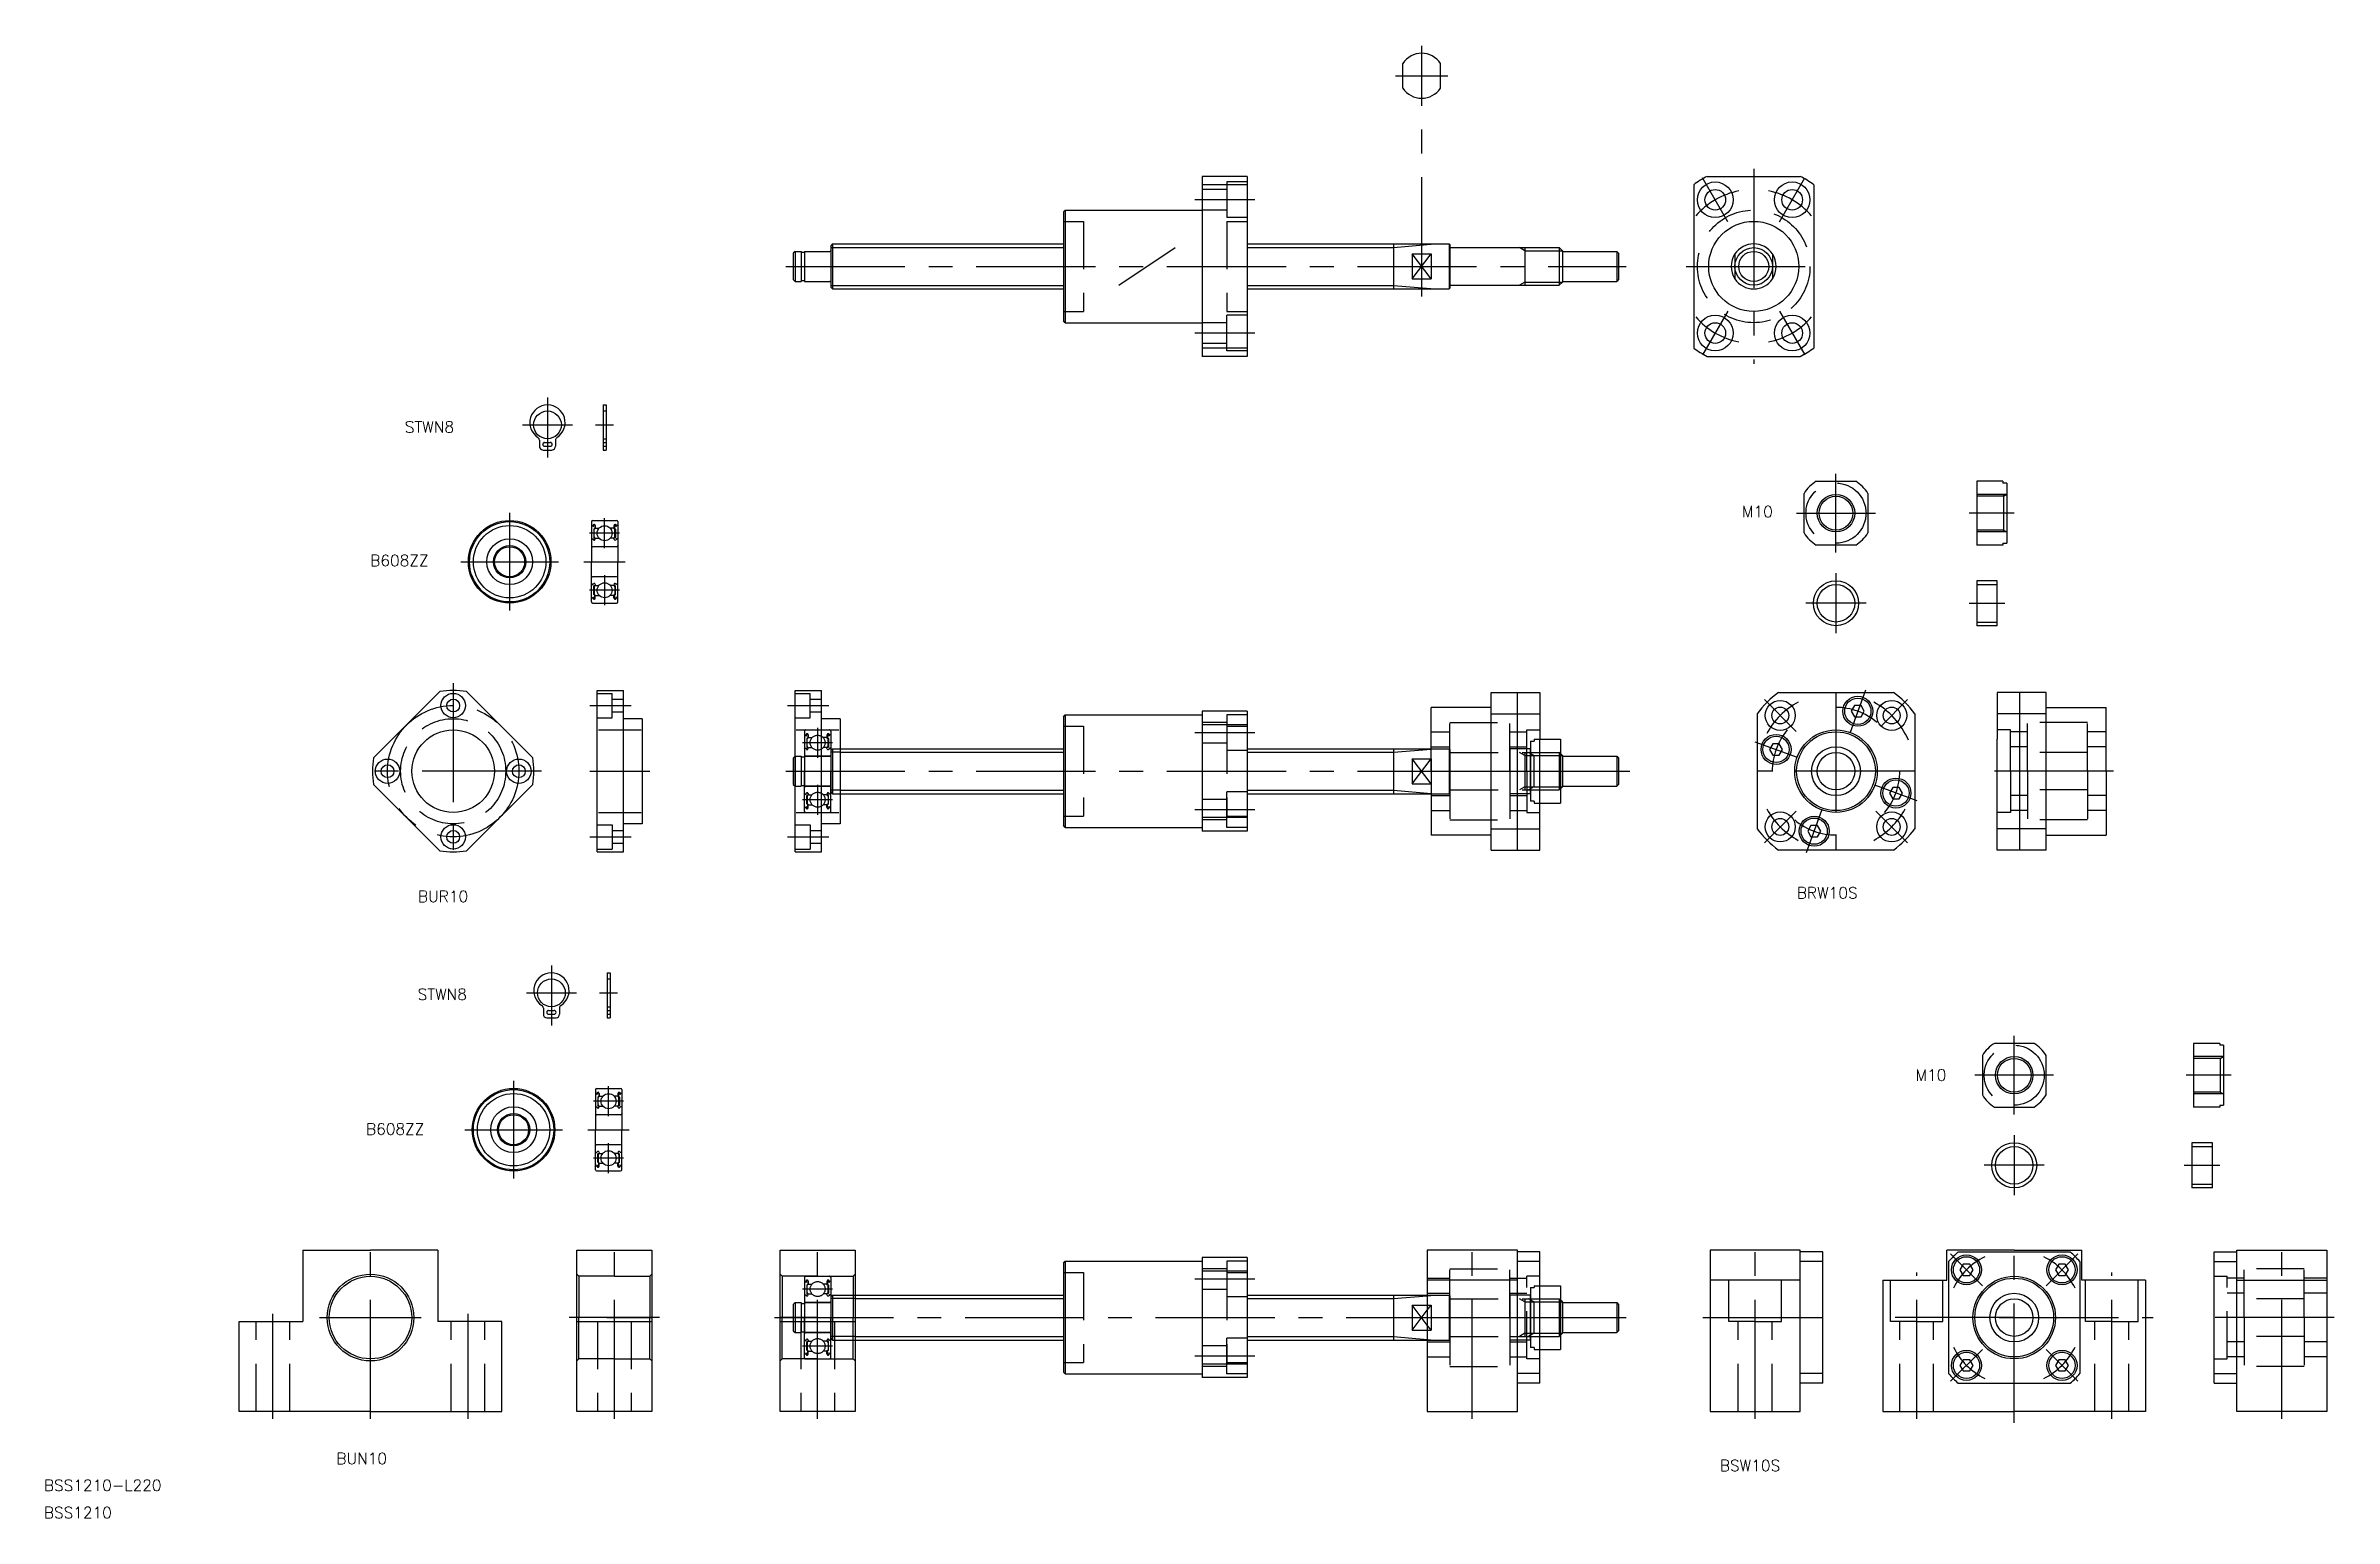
# Model space of a CAD drawing. Extents: x -87 to 523, y -53 to 339.
import ezdxf

# ---------------------------------------------------------------- set-up
doc = ezdxf.new("R2010")
doc.units = 0
doc.linetypes.add('CENTER', pattern=[50.8, 31.75, -6.35, 6.35, -6.35])
doc.linetypes.add('DASHED', pattern=[19.05, 12.7, -6.35])
doc.layers.get('0').update_dxf_attribs({"linetype": 'CONTINUOUS'})
doc.layers.add('CENTER', color=1, linetype='CENTER')
doc.styles.get("Standard").update_dxf_attribs({"font": 'txt.shx', "height": 3, "bigfont": 'bigfont.shx'})

msp = doc.modelspace()

# ---------------------------------------------------------------- texts
at = {"color": 7, "linetype": 'CONTINUOUS'}
for s, p in [('STWN8', (9.17, 235.84)), ('M10', (365.55, 213.29)), ('B608ZZ', (-0.07, 200.25)), ('BUR10', (12.66, 110.75)), ('BRW10S', (380.17, 111.69)), ('STWN8', (12.59, 84.65)), ('M10', (411.79, 63.13)), ('B608ZZ', (-1.18, 48.74)), ('BUN10', (-9.08, -39.05)), ('BSW10S', (359.67, -40.93)), ('BSS1210-L220', (-87.06, -46.21)), ('BSS1210', (-87.06, -53.47))]:
    msp.add_text(s, height=3, dxfattribs=at).set_placement(p)

# ---------------------------------------------------------------- linework, layer by layer
at = {"color": 7, "linetype": 'CONTINUOUS'}
for p, q in [((275.18, 327.62), (275.18, 334.25)), ((285.18, 327.62), (285.18, 334.25)), ((221.68, 304.14), (221.68, 256.14)), ((233.68, 304.14), (221.68, 304.14)), ((233.68, 301.88), (221.68, 301.88)), ((233.68, 304.14), (233.68, 256.14)), ((352.68, 301.88), (352.68, 258.39)), ((356.31, 304.14), (381.05, 304.14)), ((384.68, 301.88), (384.68, 258.39)), ((184.68, 294.64), (185.18, 295.14)), ((184.68, 294.64), (184.68, 265.64)), ((185.18, 295.14), (221.68, 295.14)), ((185.18, 295.14), (185.18, 265.14)), ((113.18, 284.14), (112.68, 283.64)), ((112.68, 283.64), (112.68, 276.64)), ((113.18, 284.14), (113.18, 276.14)), ((113.18, 284.14), (114.78, 284.14)), ((114.78, 284.14), (114.78, 276.14)), ((114.78, 283.94), (115.68, 283.94)), ((115.68, 284.14), (115.68, 276.14)), ((115.68, 284.14), (122.48, 284.14)), ((123.18, 286.14), (122.68, 285.64)), ((122.68, 285.64), (122.68, 274.64)), ((123.18, 286.14), (184.68, 286.14)), ((123.18, 286.14), (123.18, 274.14)), ((233.68, 286.14), (287.48, 286.14)), ((272.68, 286.14), (272.68, 274.14)), ((277.68, 283.45), (277.68, 276.82)), ((277.68, 283.45), (282.68, 283.45)), ((282.68, 283.45), (282.68, 276.82)), ((287.48, 286.14), (287.48, 274.14)), ((287.48, 286.14), (287.68, 285.94)), ((287.68, 285.94), (287.68, 274.34)), ((287.88, 285.14), (316.87, 285.14)), ((307.68, 285.14), (307.68, 275.14)), ((316.87, 285.14), (316.87, 275.14)), ((317.68, 284.32), (316.87, 285.14)), ((317.68, 284.32), (317.68, 275.95)), ((317.68, 284.14), (332.18, 284.14)), ((332.18, 284.14), (332.18, 276.14)), ((332.18, 284.14), (332.68, 283.64)), ((332.68, 283.64), (332.68, 276.64)), ((363.68, 283.45), (363.68, 276.82)), ((373.68, 283.45), (373.68, 276.82)), ((112.68, 276.64), (113.18, 276.14)), ((113.18, 276.14), (114.78, 276.14)), ((114.78, 276.34), (115.68, 276.34)), ((115.68, 276.14), (122.48, 276.14)), ((122.68, 274.64), (123.18, 274.14)), ((277.68, 276.82), (282.68, 276.82)), ((287.88, 275.14), (316.87, 275.14)), ((317.68, 275.95), (316.87, 275.14)), ((317.68, 276.14), (332.18, 276.14)), ((332.68, 276.64), (332.18, 276.14)), ((123.18, 274.14), (184.68, 274.14)), ((138.33, 274.14), (138.33, 274.14)), ((153.78, 274.14), (153.78, 274.14)), ((233.68, 274.14), (287.48, 274.14)), ((287.48, 274.14), (287.68, 274.34)), ((185.18, 265.14), (184.68, 265.64)), ((185.18, 265.14), (221.68, 265.14)), ((233.68, 258.39), (221.68, 258.39)), ((233.68, 256.14), (221.68, 256.14)), ((356.31, 256.14), (381.05, 256.14)), ((62.01, 243.21), (62.01, 231.21)), ((62.01, 243.21), (62.81, 243.21)), ((62.81, 243.21), (62.81, 231.21)), ((45.03, 233.81), (45.03, 232.21)), ((46.43, 233.21), (47.93, 233.21)), ((46.43, 232.21), (47.93, 232.21)), ((47.18, 234.21), (47.18, 233.21)), ((47.18, 232.21), (47.18, 231.21)), ((49.33, 233.81), (49.33, 232.21)), ((45.93, 231.21), (48.43, 231.21)), ((62.01, 231.21), (62.81, 231.21)), ((382.11, 209.11), (382.11, 219.64)), ((385.35, 222.87), (395.88, 222.87)), ((399.11, 219.64), (399.11, 209.11)), ((435.11, 222.87), (428.11, 222.87)), ((428.11, 222.87), (428.11, 205.87)), ((435.11, 222.87), (435.11, 222.37)), ((436.11, 222.37), (435.11, 222.37)), ((436.11, 222.37), (436.11, 206.37)), ((58.91, 212.13), (58.91, 201.43)), ((58.91, 211.18), (59.01, 211.08)), ((58.91, 207.43), (59.01, 207.53)), ((59.01, 211.08), (59.24, 211.08)), ((59.01, 207.53), (59.24, 207.53)), ((59.21, 212.43), (65.61, 212.43)), ((59.24, 211.08), (59.35, 211.26)), ((59.24, 207.53), (59.46, 207.26)), ((59.29, 210.89), (59.41, 210.83)), ((59.36, 211.01), (59.47, 211.19)), ((59.47, 210.94), (59.36, 211.01)), ((59.41, 210.83), (59.47, 210.94)), ((59.77, 210.38), (59.51, 210.11)), ((59.51, 210.11), (59.51, 207.92)), ((59.91, 210.32), (59.64, 210.05)), ((59.64, 207.92), (59.64, 210.05)), ((59.84, 207.92), (59.64, 207.92)), ((59.64, 207.79), (59.84, 207.79)), ((59.77, 211.11), (59.77, 210.38)), ((59.84, 207.79), (59.84, 207.92)), ((59.84, 207.34), (59.95, 207.63)), ((59.91, 211.11), (59.91, 210.32)), ((59.91, 210.48), (60.01, 210.38)), ((59.95, 207.63), (60.05, 207.73)), ((60.01, 210.38), (60.93, 210.38)), ((60.05, 207.73), (60.89, 207.73)), ((64.81, 210.38), (63.88, 210.38)), ((64.77, 207.73), (63.93, 207.73)), ((64.87, 207.63), (64.77, 207.73)), ((64.91, 210.48), (64.81, 210.38)), ((64.97, 207.34), (64.87, 207.63)), ((64.91, 211.11), (64.91, 210.32)), ((64.91, 210.32), (65.17, 210.05)), ((64.97, 207.92), (65.17, 207.92)), ((64.97, 207.79), (64.97, 207.92)), ((65.17, 207.79), (64.97, 207.79)), ((65.04, 211.11), (65.04, 210.38)), ((65.04, 210.38), (65.31, 210.11)), ((65.17, 207.92), (65.17, 210.05)), ((65.31, 210.11), (65.31, 207.92)), ((65.34, 210.94), (65.46, 211.01)), ((65.41, 210.83), (65.34, 210.94)), ((65.46, 211.01), (65.35, 211.19)), ((65.57, 207.53), (65.36, 207.26)), ((65.53, 210.89), (65.41, 210.83)), ((65.57, 211.08), (65.47, 211.26)), ((65.81, 211.08), (65.57, 211.08)), ((65.81, 207.53), (65.57, 207.53)), ((65.91, 211.18), (65.81, 211.08)), ((65.91, 207.43), (65.81, 207.53)), ((65.91, 212.13), (65.91, 201.43)), ((58.91, 190.73), (58.91, 201.43)), ((65.61, 205.43), (59.21, 205.43)), ((65.91, 190.73), (65.91, 201.43)), ((395.88, 205.87), (385.35, 205.87)), ((435.11, 205.87), (428.11, 205.87)), ((435.11, 206.37), (435.11, 205.87)), ((435.11, 206.37), (436.11, 206.37)), ((58.91, 195.43), (59.01, 195.33)), ((59.01, 195.33), (59.24, 195.33)), ((65.61, 197.43), (59.21, 197.43)), ((59.24, 195.33), (59.46, 195.59)), ((59.84, 195.51), (59.95, 195.22)), ((59.95, 195.22), (60.05, 195.13)), ((64.87, 195.22), (64.77, 195.13)), ((64.97, 195.51), (64.87, 195.22)), ((65.57, 195.33), (65.36, 195.59)), ((65.81, 195.33), (65.57, 195.33)), ((65.91, 195.43), (65.81, 195.33)), ((65.91, 196.08), (65.91, 196.08)), ((433.61, 196.37), (428.11, 196.37)), ((428.11, 196.37), (428.11, 184.37)), ((433.61, 184.37), (433.61, 196.37)), ((58.91, 191.68), (59.01, 191.78)), ((59.01, 191.78), (59.24, 191.78)), ((59.21, 190.43), (65.61, 190.43)), ((59.24, 191.78), (59.35, 191.59)), ((59.29, 191.96), (59.41, 192.02)), ((59.47, 191.91), (59.36, 191.84)), ((59.36, 191.84), (59.47, 191.66)), ((59.41, 192.02), (59.47, 191.91)), ((59.51, 192.74), (59.51, 194.93)), ((59.77, 192.48), (59.51, 192.74)), ((59.64, 195.06), (59.84, 195.06)), ((59.84, 194.93), (59.64, 194.93)), ((59.64, 194.93), (59.64, 192.8)), ((59.91, 192.53), (59.64, 192.8)), ((59.77, 191.74), (59.77, 192.48)), ((59.84, 195.06), (59.84, 194.93)), ((59.91, 191.74), (59.91, 192.53)), ((59.91, 192.38), (60.01, 192.48)), ((60.01, 192.48), (60.93, 192.48)), ((60.05, 195.13), (60.89, 195.13)), ((64.81, 192.48), (63.88, 192.48)), ((64.77, 195.13), (63.93, 195.13)), ((64.91, 192.38), (64.81, 192.48)), ((64.91, 192.53), (65.17, 192.8)), ((64.91, 191.74), (64.91, 192.53)), ((65.17, 195.06), (64.97, 195.06)), ((64.97, 195.06), (64.97, 194.93)), ((64.97, 194.93), (65.17, 194.93)), ((65.04, 192.48), (65.31, 192.74)), ((65.04, 191.74), (65.04, 192.48)), ((65.17, 194.93), (65.17, 192.8)), ((65.31, 192.74), (65.31, 194.93)), ((65.41, 192.02), (65.34, 191.91)), ((65.34, 191.91), (65.46, 191.84)), ((65.46, 191.84), (65.35, 191.66)), ((65.53, 191.96), (65.41, 192.02)), ((65.57, 191.78), (65.47, 191.59)), ((65.81, 191.78), (65.57, 191.78)), ((65.91, 191.68), (65.81, 191.78)), ((65.91, 193.4), (65.91, 193.4)), ((433.61, 184.37), (428.11, 184.37)), ((0.85, 149.15), (18.51, 166.81)), ((43.26, 149.15), (25.59, 166.81)), ((60.45, 124.11), (60.45, 167.11)), ((60.45, 167.11), (67.45, 167.11)), ((67.45, 124.11), (67.45, 167.11)), ((113.18, 124.11), (113.18, 167.11)), ((113.18, 167.11), (120.18, 167.11)), ((120.18, 124.11), (120.18, 167.11)), ((298.68, 124.61), (298.68, 166.61)), ((298.68, 166.61), (311.68, 166.61)), ((305.68, 124.61), (305.68, 166.61)), ((311.68, 166.61), (311.68, 154.11)), ((375.28, 166.61), (405.94, 166.61)), ((433.61, 166.61), (433.61, 154.11)), ((446.61, 166.61), (433.61, 166.61)), ((439.61, 124.61), (439.61, 166.61)), ((446.61, 124.61), (446.61, 166.61)), ((72.45, 159.61), (67.45, 159.61)), ((72.45, 159.61), (72.45, 131.61)), ((125.18, 159.61), (120.18, 159.61)), ((125.18, 159.61), (125.18, 131.61)), ((184.68, 160.11), (185.18, 160.61)), ((184.68, 160.11), (184.68, 131.11)), ((185.18, 160.61), (185.18, 130.61)), ((185.18, 160.61), (221.68, 160.61)), ((233.68, 161.61), (221.68, 161.61)), ((221.68, 161.61), (221.68, 129.61)), ((233.68, 161.61), (233.68, 129.61)), ((298.68, 162.61), (282.68, 162.61)), ((282.68, 145.61), (282.68, 162.61)), ((298.68, 160.94), (311.68, 160.94)), ((369.61, 160.94), (369.61, 130.28)), ((411.61, 160.94), (411.61, 130.28)), ((446.61, 160.94), (433.61, 160.94)), ((446.61, 162.61), (462.61, 162.61)), ((462.61, 145.61), (462.61, 162.61)), ((233.68, 157.98), (221.68, 157.98)), ((309.18, 153.61), (309.18, 137.61)), ((309.18, 153.61), (310.18, 153.61)), ((310.18, 154.11), (317.18, 154.11)), ((310.18, 154.11), (310.18, 153.61)), ((311.68, 137.11), (311.68, 154.11)), ((317.18, 154.11), (317.18, 137.11)), ((433.61, 137.11), (433.61, 154.11)), ((113.18, 149.61), (112.68, 149.11)), ((112.68, 149.11), (112.68, 142.11)), ((113.18, 149.61), (113.18, 141.61)), ((125.18, 151.61), (184.68, 151.61)), ((233.68, 151.61), (282.68, 151.61)), ((272.68, 151.61), (272.68, 139.61)), ((277.68, 148.92), (277.68, 142.29)), ((277.68, 148.92), (282.68, 148.92)), ((282.68, 148.92), (282.68, 142.29)), ((309.18, 151.61), (303.68, 151.61)), ((303.68, 151.61), (303.68, 139.61)), ((309.18, 139.61), (309.18, 151.61)), ((317.18, 150.61), (317.18, 140.61)), ((317.68, 149.8), (317.18, 150.3)), ((317.68, 149.8), (317.68, 141.42)), ((317.68, 149.61), (332.18, 149.61)), ((332.18, 149.61), (332.18, 141.61)), ((332.18, 149.61), (332.68, 149.11)), ((332.68, 149.11), (332.68, 142.11)), ((18.51, 124.4), (0.85, 142.07)), ((25.59, 124.4), (43.26, 142.07)), ((112.68, 142.11), (113.18, 141.61)), ((277.68, 142.29), (282.68, 142.29)), ((282.68, 145.61), (282.68, 128.61)), ((317.68, 141.42), (317.18, 140.92)), ((317.68, 141.61), (332.18, 141.61)), ((332.68, 142.11), (332.18, 141.61)), ((462.61, 145.61), (462.61, 128.61)), ((125.18, 139.61), (184.68, 139.61)), ((138.33, 139.61), (138.33, 139.61)), ((153.78, 139.61), (153.78, 139.61)), ((233.68, 139.61), (282.68, 139.61)), ((309.18, 139.61), (303.68, 139.61)), ((310.18, 137.61), (309.18, 137.61)), ((310.18, 137.61), (310.18, 137.11)), ((310.18, 137.11), (317.18, 137.11)), ((311.68, 124.61), (311.68, 137.11)), ((433.61, 124.61), (433.61, 137.11)), ((72.45, 131.61), (67.45, 131.61)), ((125.18, 131.61), (120.18, 131.61)), ((185.18, 130.61), (184.68, 131.11)), ((185.18, 130.61), (221.68, 130.61)), ((233.68, 133.24), (221.68, 133.24)), ((233.68, 129.61), (221.68, 129.61)), ((298.68, 128.61), (282.68, 128.61)), ((298.68, 130.28), (311.68, 130.28)), ((446.61, 130.28), (433.61, 130.28)), ((446.61, 128.61), (462.61, 128.61)), ((60.45, 124.11), (67.45, 124.11)), ((113.18, 124.11), (120.18, 124.11)), ((298.68, 124.61), (311.68, 124.61)), ((405.94, 124.61), (375.28, 124.61)), ((446.61, 124.61), (433.61, 124.61)), ((63.06, 91.85), (63.06, 79.85)), ((63.06, 91.85), (63.86, 91.85)), ((63.86, 91.85), (63.86, 79.85)), ((46.08, 82.45), (46.08, 80.85)), ((46.98, 79.85), (49.48, 79.85)), ((47.48, 81.85), (48.98, 81.85)), ((47.48, 80.85), (48.98, 80.85)), ((48.23, 82.85), (48.23, 81.85)), ((48.23, 80.85), (48.23, 79.85)), ((50.38, 82.45), (50.38, 80.85)), ((63.06, 79.85), (63.86, 79.85)), ((429.62, 69.86), (429.62, 59.32)), ((443.39, 73.09), (432.85, 73.09)), ((446.62, 59.32), (446.62, 69.86)), ((485.91, 73.09), (485.91, 56.09)), ((492.91, 73.09), (485.91, 73.09)), ((492.91, 73.09), (492.91, 72.59)), ((493.91, 72.59), (492.91, 72.59)), ((493.91, 72.59), (493.91, 56.59)), ((60.26, 61.07), (66.66, 61.07)), ((59.96, 60.77), (59.96, 50.07)), ((59.96, 59.82), (60.06, 59.72)), ((59.96, 56.07), (60.06, 56.17)), ((60.06, 59.72), (60.29, 59.72)), ((60.06, 56.17), (60.29, 56.17)), ((60.29, 59.72), (60.4, 59.9)), ((60.29, 56.17), (60.51, 55.9)), ((60.34, 59.53), (60.46, 59.47)), ((60.41, 59.65), (60.52, 59.83)), ((60.52, 59.58), (60.41, 59.65)), ((60.46, 59.47), (60.52, 59.58)), ((60.83, 59.02), (60.56, 58.75)), ((60.56, 58.75), (60.56, 56.56)), ((60.96, 58.96), (60.69, 58.69)), ((60.69, 56.56), (60.69, 58.69)), ((60.89, 56.56), (60.69, 56.56)), ((60.69, 56.43), (60.89, 56.43)), ((60.83, 59.75), (60.83, 59.02)), ((60.89, 56.43), (60.89, 56.56)), ((60.89, 55.98), (61, 56.27)), ((60.96, 59.75), (60.96, 58.96)), ((60.96, 59.12), (61.06, 59.02)), ((61, 56.27), (61.1, 56.37)), ((61.06, 59.02), (61.98, 59.02)), ((61.1, 56.37), (61.94, 56.37)), ((65.86, 59.02), (64.94, 59.02)), ((65.82, 56.37), (64.98, 56.37)), ((65.92, 56.27), (65.82, 56.37)), ((65.96, 59.12), (65.86, 59.02)), ((66.03, 55.98), (65.92, 56.27)), ((65.96, 59.75), (65.96, 58.96)), ((65.96, 58.96), (66.23, 58.69)), ((66.03, 56.43), (66.03, 56.56)), ((66.03, 56.56), (66.23, 56.56)), ((66.23, 56.43), (66.03, 56.43)), ((66.09, 59.75), (66.09, 59.02)), ((66.09, 59.02), (66.36, 58.75)), ((66.23, 56.56), (66.23, 58.69)), ((66.36, 58.75), (66.36, 56.56)), ((66.51, 59.65), (66.4, 59.83)), ((66.4, 59.58), (66.51, 59.65)), ((66.46, 59.47), (66.4, 59.58)), ((66.63, 56.17), (66.41, 55.9)), ((66.58, 59.53), (66.46, 59.47)), ((66.63, 59.72), (66.52, 59.9)), ((66.86, 59.72), (66.63, 59.72)), ((66.86, 56.17), (66.63, 56.17)), ((66.96, 59.82), (66.86, 59.72)), ((66.96, 56.07), (66.86, 56.17)), ((66.96, 60.77), (66.96, 50.07)), ((432.85, 56.09), (443.39, 56.09)), ((492.91, 56.09), (485.91, 56.09)), ((492.91, 56.59), (492.91, 56.09)), ((492.91, 56.59), (493.91, 56.59)), ((59.96, 39.37), (59.96, 50.07)), ((66.66, 54.07), (60.26, 54.07)), ((66.96, 39.37), (66.96, 50.07)), ((59.96, 44.07), (60.06, 43.97)), ((60.06, 43.97), (60.29, 43.97)), ((66.66, 46.07), (60.26, 46.07)), ((60.29, 43.97), (60.51, 44.23)), ((60.56, 41.38), (60.56, 43.57)), ((60.69, 43.7), (60.89, 43.7)), ((60.89, 43.57), (60.69, 43.57)), ((60.69, 43.57), (60.69, 41.44)), ((60.89, 44.15), (61, 43.86)), ((60.89, 43.7), (60.89, 43.57)), ((61, 43.86), (61.1, 43.77)), ((61.1, 43.77), (61.94, 43.77)), ((65.82, 43.77), (64.98, 43.77)), ((65.92, 43.86), (65.82, 43.77)), ((66.03, 44.15), (65.92, 43.86)), ((66.03, 43.7), (66.03, 43.57)), ((66.23, 43.7), (66.03, 43.7)), ((66.03, 43.57), (66.23, 43.57)), ((66.23, 43.57), (66.23, 41.44)), ((66.36, 41.38), (66.36, 43.57)), ((66.63, 43.97), (66.41, 44.23)), ((66.86, 43.97), (66.63, 43.97)), ((66.96, 44.07), (66.86, 43.97)), ((66.96, 44.72), (66.96, 44.72)), ((490.93, 46.59), (485.43, 46.59)), ((485.43, 46.59), (485.43, 34.59)), ((490.93, 34.59), (490.93, 46.59)), ((59.96, 40.32), (60.06, 40.42)), ((60.06, 40.42), (60.29, 40.42)), ((60.26, 39.07), (66.66, 39.07)), ((60.29, 40.42), (60.4, 40.23)), ((60.34, 40.6), (60.46, 40.67)), ((60.52, 40.55), (60.41, 40.48)), ((60.41, 40.48), (60.52, 40.3)), ((60.46, 40.67), (60.52, 40.55)), ((60.83, 41.12), (60.56, 41.38)), ((60.96, 41.17), (60.69, 41.44)), ((60.83, 40.38), (60.83, 41.12)), ((60.96, 40.38), (60.96, 41.17)), ((60.96, 41.02), (61.06, 41.12)), ((61.06, 41.12), (61.98, 41.12)), ((65.86, 41.12), (64.94, 41.12)), ((65.96, 41.02), (65.86, 41.12)), ((65.96, 41.17), (66.23, 41.44)), ((65.96, 40.38), (65.96, 41.17)), ((66.09, 41.12), (66.36, 41.38)), ((66.09, 40.38), (66.09, 41.12)), ((66.46, 40.67), (66.4, 40.55)), ((66.4, 40.55), (66.51, 40.48)), ((66.51, 40.48), (66.4, 40.3)), ((66.58, 40.6), (66.46, 40.67)), ((66.63, 40.42), (66.52, 40.23)), ((66.86, 40.42), (66.63, 40.42)), ((66.96, 40.32), (66.86, 40.42)), ((66.96, 42.04), (66.96, 42.04)), ((490.93, 34.59), (485.43, 34.59)), ((-18, 18), (0, 18)), ((-18, 18), (-18, -1)), ((18, 18), (0, 18)), ((18, 18), (18, -1)), ((55, -25), (55, 18)), ((55, 18), (75, 18)), ((75, 18), (75, -25)), ((109.18, -25), (109.18, 18)), ((109.18, 18), (129.18, 18)), ((129.18, 18), (129.18, -25)), ((184.68, 14.5), (185.18, 15)), ((184.68, 14.5), (184.68, -14.5)), ((185.18, 15), (221.68, 15)), ((185.18, 15), (185.18, -15)), ((233.68, 16), (221.68, 16)), ((221.68, 16), (221.68, -16)), ((233.68, 12.37), (221.68, 12.37)), ((233.68, 16), (233.68, -16)), ((281.68, 18), (281.68, -25)), ((305.68, 18), (281.68, 18)), ((305.68, 17.15), (305.68, 18)), ((311.68, 17.5), (305.68, 17.5)), ((305.68, -17.15), (305.68, 17.15)), ((311.68, 14.92), (305.68, 14.92)), ((311.68, -17.5), (311.68, 17.5)), ((357.08, 18), (357.08, -25)), ((381.08, 18), (357.08, 18)), ((381.08, 17.15), (381.08, 18)), ((387.08, 17.5), (381.08, 17.5)), ((381.08, -17.15), (381.08, 17.15)), ((387.08, 14.92), (381.08, 14.92)), ((387.08, -17.5), (387.08, 17.5)), ((438.12, 18), (420.12, 18)), ((420.12, 10), (420.12, 18)), ((420.62, 14.92), (420.62, -14.92)), ((423.2, 17.5), (453.05, 17.5)), ((438.12, 18), (456.12, 18)), ((455.62, 14.92), (455.62, -14.92)), ((456.12, 10), (456.12, 18)), ((491.41, -17.5), (491.41, 17.5)), ((491.41, 17.5), (497.41, 17.5)), ((491.41, 14.92), (497.41, 14.92)), ((497.41, 18), (521.41, 18)), ((497.41, 17.15), (497.41, 18)), ((497.41, -17.15), (497.41, 17.15)), ((521.41, 18), (521.41, -25)), ((305.68, 10), (281.68, 10)), ((309.18, 8), (309.18, -8)), ((309.18, 8), (310.18, 8)), ((310.18, 8.5), (317.18, 8.5)), ((310.18, 8.5), (310.18, 8)), ((317.18, 8.5), (317.18, -8.5)), ((381.08, 10), (357.08, 10)), ((403.12, 10), (403.12, -25)), ((403.12, 10), (420.12, 10)), ((473.12, 10), (456.12, 10)), ((473.12, 10), (473.12, -25)), ((497.41, 10), (521.41, 10)), ((129.18, 6), (184.68, 6)), ((233.68, 6), (281.68, 6)), ((272.68, 6), (272.68, -6)), ((277.68, 3.31), (281.68, 3.31)), ((277.68, 3.31), (277.68, -3.32)), ((309.18, 6), (303.68, 6)), ((303.68, 6), (303.68, -6)), ((309.18, -6), (309.18, 6)), ((317.18, 5), (317.18, -5)), ((317.68, 4.19), (317.18, 4.69)), ((317.68, 4.19), (317.68, -4.19)), ((317.68, 4), (332.18, 4)), ((332.18, 4), (332.18, -4)), ((332.18, 4), (332.68, 3.5)), ((332.68, 3.5), (332.68, -3.5)), ((-35, -25), (-35, -1)), ((35, -25), (35, -1)), ((55, -1), (75, -1)), ((109.18, -1), (129.18, -1)), ((129.18, -6), (184.68, -6)), ((138.33, -6), (138.33, -6)), ((153.78, -6), (153.78, -6)), ((233.68, -6), (281.68, -6)), ((277.68, -3.32), (281.68, -3.32)), ((309.18, -6), (303.68, -6)), ((317.68, -4.19), (317.18, -4.69)), ((317.68, -4), (332.18, -4)), ((332.68, -3.5), (332.18, -4)), ((310.18, -8), (309.18, -8)), ((310.18, -8), (310.18, -8.5)), ((310.18, -8.5), (317.18, -8.5)), ((185.18, -15), (184.68, -14.5)), ((185.18, -15), (221.68, -15)), ((233.68, -12.37), (221.68, -12.37)), ((233.68, -16), (221.68, -16)), ((311.68, -14.92), (305.68, -14.92)), ((305.68, -25), (305.68, -17.15)), ((311.68, -17.5), (305.68, -17.5)), ((387.08, -14.92), (381.08, -14.92)), ((381.08, -25), (381.08, -17.15)), ((387.08, -17.5), (381.08, -17.5)), ((423.2, -17.5), (453.05, -17.5)), ((491.41, -14.92), (497.41, -14.92)), ((491.41, -17.5), (497.41, -17.5)), ((497.41, -25), (497.41, -17.15)), ((0, -25), (-35, -25)), ((0, -25), (35, -25)), ((75, -25), (55, -25)), ((129.18, -25), (109.18, -25)), ((281.68, -25), (305.68, -25)), ((357.08, -25), (381.08, -25)), ((403.12, -25), (438.12, -25)), ((473.12, -25), (438.12, -25)), ((521.41, -25), (497.41, -25))]:
    msp.add_line(p, q, dxfattribs=at)
at = {"color": 3, "linetype": 'DASHED'}
for p, q in [((228.28, 300.64), (221.68, 300.64)), ((228.28, 302.64), (228.28, 293.14)), ((233.68, 302.64), (228.28, 302.64)), ((228.28, 295.14), (221.68, 295.14)), ((233.68, 293.14), (228.28, 293.14)), ((184.68, 292.14), (190.08, 292.14)), ((190.08, 292.14), (190.08, 268.14)), ((228.28, 292.14), (228.28, 268.14)), ((228.28, 292.14), (233.68, 292.14)), ((184.68, 268.14), (190.08, 268.14)), ((228.28, 265.13), (221.68, 265.13)), ((228.28, 268.14), (233.68, 268.14)), ((228.28, 257.63), (228.28, 267.13)), ((233.68, 267.13), (228.28, 267.13)), ((228.28, 259.63), (221.68, 259.63)), ((233.68, 257.63), (228.28, 257.63)), ((62.01, 241.61), (62.81, 241.61)), ((62.01, 234.21), (62.81, 234.21)), ((62.01, 233.21), (62.81, 233.21)), ((62.01, 232.21), (62.81, 232.21)), ((436.11, 219.37), (428.11, 219.37)), ((435.25, 218.87), (428.11, 218.87)), ((435.25, 219.37), (435.25, 209.37)), ((435.25, 218.87), (436.11, 219.37)), ((435.25, 209.87), (428.11, 209.87)), ((436.11, 209.37), (428.11, 209.37)), ((435.25, 209.87), (436.11, 209.37)), ((428.11, 195.37), (433.61, 195.37)), ((428.11, 185.37), (433.61, 185.37)), ((60.45, 166.36), (64.45, 166.36)), ((64.45, 159.86), (64.45, 166.36)), ((64.45, 164.81), (67.45, 164.81)), ((113.18, 166.36), (117.18, 166.36)), ((117.18, 159.86), (117.18, 166.36)), ((117.18, 164.81), (120.18, 164.81)), ((60.45, 159.86), (64.45, 159.86)), ((64.45, 161.41), (67.45, 161.41)), ((113.18, 159.86), (117.18, 159.86)), ((117.18, 161.41), (120.18, 161.41)), ((228.28, 158.61), (221.68, 158.61)), ((228.28, 160.61), (228.28, 151.11)), ((233.68, 160.61), (228.28, 160.61)), ((287.68, 158.61), (303.68, 158.61)), ((287.68, 145.61), (287.68, 158.61)), ((303.68, 145.61), (303.68, 158.61)), ((457.61, 158.61), (441.61, 158.61)), ((441.61, 145.61), (441.61, 158.61)), ((457.61, 145.61), (457.61, 158.61)), ((60.75, 156.61), (72.15, 156.61)), ((113.48, 156.61), (124.88, 156.61)), ((115.68, 156.31), (115.68, 145.61)), ((115.68, 155.36), (115.78, 155.26)), ((115.78, 155.26), (116.01, 155.26)), ((115.98, 156.61), (122.38, 156.61)), ((116.01, 155.26), (116.12, 155.44)), ((116.06, 155.08), (116.18, 155.01)), ((116.13, 155.19), (116.24, 155.37)), ((116.24, 155.12), (116.13, 155.19)), ((116.18, 155.01), (116.24, 155.12)), ((116.55, 154.56), (116.28, 154.29)), ((116.28, 154.29), (116.28, 152.11)), ((116.68, 154.5), (116.41, 154.24)), ((116.41, 152.11), (116.41, 154.24)), ((116.55, 155.29), (116.55, 154.56)), ((116.68, 155.29), (116.68, 154.5)), ((116.68, 154.66), (116.78, 154.56)), ((116.78, 154.56), (117.7, 154.56)), ((121.58, 154.56), (120.66, 154.56)), ((121.68, 154.66), (121.58, 154.56)), ((121.68, 155.29), (121.68, 154.5)), ((121.68, 154.5), (121.95, 154.24)), ((121.81, 155.29), (121.81, 154.56)), ((121.81, 154.56), (122.08, 154.29)), ((121.95, 152.11), (121.95, 154.24)), ((122.08, 154.29), (122.08, 152.11)), ((122.23, 155.19), (122.12, 155.37)), ((122.12, 155.12), (122.23, 155.19)), ((122.18, 155.01), (122.12, 155.12)), ((122.3, 155.08), (122.18, 155.01)), ((122.35, 155.26), (122.24, 155.44)), ((122.58, 155.26), (122.35, 155.26)), ((122.68, 155.36), (122.58, 155.26)), ((122.68, 156.31), (122.68, 145.61)), ((184.68, 157.61), (190.08, 157.61)), ((190.08, 157.61), (190.08, 133.61)), ((228.28, 153.11), (221.68, 153.11)), ((228.28, 157.61), (228.28, 133.61)), ((228.28, 157.61), (233.68, 157.61)), ((282.68, 156.11), (287.68, 156.11)), ((303.68, 156.11), (308.18, 156.11)), ((308.18, 156.61), (311.68, 156.61)), ((308.18, 145.61), (308.18, 156.61)), ((437.11, 156.61), (433.61, 156.61)), ((437.11, 145.61), (437.11, 156.61)), ((441.61, 156.11), (437.11, 156.11)), ((462.61, 156.11), (457.61, 156.11)), ((113.18, 149.61), (114.78, 149.61)), ((114.78, 149.61), (114.78, 141.61)), ((114.78, 149.41), (115.68, 149.41)), ((115.68, 151.61), (115.78, 151.71)), ((115.68, 149.61), (122.48, 149.61)), ((115.68, 149.61), (115.68, 141.61)), ((115.78, 151.71), (116.01, 151.71)), ((122.38, 149.61), (115.98, 149.61)), ((116.01, 151.71), (116.23, 151.45)), ((116.61, 152.11), (116.41, 152.11)), ((116.41, 151.97), (116.61, 151.97)), ((116.61, 151.97), (116.61, 152.11)), ((116.61, 151.52), (116.72, 151.81)), ((116.72, 151.81), (116.82, 151.91)), ((116.82, 151.91), (117.66, 151.91)), ((121.54, 151.91), (120.7, 151.91)), ((121.64, 151.81), (121.54, 151.91)), ((121.75, 151.52), (121.64, 151.81)), ((121.75, 152.11), (121.95, 152.11)), ((121.75, 151.97), (121.75, 152.11)), ((121.95, 151.97), (121.75, 151.97)), ((122.35, 151.71), (122.13, 151.45)), ((122.58, 151.71), (122.35, 151.71)), ((122.68, 151.61), (122.58, 151.71)), ((123.18, 151.61), (122.68, 151.11)), ((122.68, 151.11), (122.68, 140.11)), ((125.18, 150.66), (122.68, 150.66)), ((123.18, 151.61), (123.18, 139.61)), ((123.18, 151.61), (125.18, 151.61)), ((233.68, 151.11), (228.28, 151.11)), ((282.68, 152.11), (287.68, 152.11)), ((282.68, 151.52), (283.68, 151.61)), ((282.68, 151.61), (287.48, 151.61)), ((287.48, 151.61), (287.48, 139.61)), ((287.48, 151.61), (287.68, 151.41)), ((287.68, 151.41), (287.68, 139.81)), ((287.68, 151.41), (287.68, 139.81)), ((287.88, 150.61), (316.87, 150.61)), ((303.68, 152.11), (308.18, 152.11)), ((307.68, 149.8), (306.27, 150.61)), ((307.68, 150.61), (307.68, 140.61)), ((307.68, 149.8), (317.18, 149.8)), ((310.05, 149.8), (308.64, 150.61)), ((310.05, 149.8), (310.05, 141.42)), ((316.87, 150.61), (316.87, 140.61)), ((317.18, 150.3), (316.87, 150.61)), ((441.61, 152.11), (437.11, 152.11)), ((457.61, 150.61), (441.61, 150.61)), ((462.61, 152.11), (457.61, 152.11)), ((113.18, 141.61), (114.78, 141.61)), ((114.78, 141.81), (115.68, 141.81)), ((115.68, 134.91), (115.68, 145.61)), ((115.68, 141.61), (122.48, 141.61)), ((122.38, 141.61), (115.98, 141.61)), ((122.68, 134.91), (122.68, 145.61)), ((125.18, 140.56), (122.68, 140.56)), ((287.68, 145.61), (287.68, 132.61)), ((287.88, 140.61), (316.87, 140.61)), ((303.68, 145.61), (303.68, 132.61)), ((307.68, 141.42), (306.27, 140.61)), ((307.68, 141.42), (317.18, 141.42)), ((308.18, 145.61), (308.18, 134.61)), ((310.05, 141.42), (308.64, 140.61)), ((317.18, 140.92), (316.87, 140.61)), ((437.11, 145.61), (437.11, 134.61)), ((441.61, 145.61), (441.61, 132.61)), ((457.61, 140.61), (441.61, 140.61)), ((457.61, 145.61), (457.61, 132.61)), ((60.75, 134.61), (72.15, 134.61)), ((113.48, 134.61), (124.88, 134.61)), ((115.68, 139.61), (115.78, 139.51)), ((115.68, 135.86), (115.78, 135.96)), ((115.78, 139.51), (116.01, 139.51)), ((115.78, 135.96), (116.01, 135.96)), ((115.98, 134.61), (122.38, 134.61)), ((116.01, 139.51), (116.23, 139.77)), ((116.01, 135.96), (116.12, 135.77)), ((116.06, 136.14), (116.18, 136.21)), ((116.24, 136.09), (116.13, 136.02)), ((116.13, 136.02), (116.24, 135.84)), ((116.18, 136.21), (116.24, 136.09)), ((116.28, 136.92), (116.28, 139.11)), ((116.55, 136.66), (116.28, 136.92)), ((116.41, 139.24), (116.61, 139.24)), ((116.41, 139.11), (116.41, 136.98)), ((116.61, 139.11), (116.41, 139.11)), ((116.68, 136.71), (116.41, 136.98)), ((116.55, 135.92), (116.55, 136.66)), ((116.61, 139.69), (116.72, 139.4)), ((116.61, 139.24), (116.61, 139.11)), ((116.68, 135.92), (116.68, 136.71)), ((116.68, 136.56), (116.78, 136.66)), ((116.72, 139.4), (116.82, 139.31)), ((116.78, 136.66), (117.7, 136.66)), ((116.82, 139.31), (117.66, 139.31)), ((121.58, 136.66), (120.66, 136.66)), ((121.54, 139.31), (120.7, 139.31)), ((121.64, 139.4), (121.54, 139.31)), ((121.68, 136.56), (121.58, 136.66)), ((121.75, 139.69), (121.64, 139.4)), ((121.68, 136.71), (121.95, 136.98)), ((121.68, 135.92), (121.68, 136.71)), ((121.95, 139.24), (121.75, 139.24)), ((121.75, 139.24), (121.75, 139.11)), ((121.75, 139.11), (121.95, 139.11)), ((121.81, 136.66), (122.08, 136.92)), ((121.81, 135.92), (121.81, 136.66)), ((121.95, 139.11), (121.95, 136.98)), ((122.08, 136.92), (122.08, 139.11)), ((122.18, 136.21), (122.12, 136.09)), ((122.12, 136.09), (122.23, 136.02)), ((122.23, 136.02), (122.12, 135.84)), ((122.35, 139.51), (122.13, 139.77)), ((122.3, 136.14), (122.18, 136.21)), ((122.35, 135.96), (122.24, 135.77)), ((122.58, 139.51), (122.35, 139.51)), ((122.58, 135.96), (122.35, 135.96)), ((122.68, 139.61), (122.58, 139.51)), ((122.68, 135.86), (122.58, 135.96)), ((122.68, 140.26), (122.68, 140.26)), ((122.68, 140.11), (123.18, 139.61)), ((122.68, 137.58), (122.68, 137.58)), ((123.18, 139.61), (125.18, 139.61)), ((228.28, 138.11), (221.68, 138.11)), ((228.28, 130.61), (228.28, 140.11)), ((233.68, 140.11), (228.28, 140.11)), ((282.68, 139.69), (283.68, 139.61)), ((282.68, 139.61), (287.48, 139.61)), ((282.68, 139.11), (287.68, 139.11)), ((282.68, 135.11), (287.68, 135.11)), ((287.48, 139.61), (287.68, 139.81)), ((303.68, 139.11), (308.18, 139.11)), ((303.68, 135.11), (308.18, 135.11)), ((308.18, 134.61), (311.68, 134.61)), ((437.11, 134.61), (433.61, 134.61)), ((441.61, 139.11), (437.11, 139.11)), ((441.61, 135.11), (437.11, 135.11)), ((462.61, 139.11), (457.61, 139.11)), ((462.61, 135.11), (457.61, 135.11)), ((60.45, 131.36), (64.45, 131.36)), ((64.45, 131.36), (64.45, 124.86)), ((64.45, 129.81), (67.45, 129.81)), ((113.18, 131.36), (117.18, 131.36)), ((117.18, 131.36), (117.18, 124.86)), ((117.18, 129.81), (120.18, 129.81)), ((184.68, 133.61), (190.08, 133.61)), ((228.28, 132.61), (221.68, 132.61)), ((228.28, 133.61), (233.68, 133.61)), ((233.68, 130.61), (228.28, 130.61)), ((287.68, 132.61), (303.68, 132.61)), ((457.61, 132.61), (441.61, 132.61)), ((60.45, 124.86), (64.45, 124.86)), ((64.45, 126.41), (67.45, 126.41)), ((113.18, 124.86), (117.18, 124.86)), ((117.18, 126.41), (120.18, 126.41)), ((63.06, 90.25), (63.86, 90.25)), ((63.06, 82.85), (63.86, 82.85)), ((63.06, 81.85), (63.86, 81.85)), ((63.06, 80.85), (63.86, 80.85)), ((493.91, 69.59), (485.91, 69.59)), ((493.04, 69.09), (485.91, 69.09)), ((493.04, 69.09), (493.91, 69.59)), ((493.04, 69.09), (493.04, 60.09)), ((493.04, 60.09), (485.91, 60.09)), ((493.91, 59.59), (485.91, 59.59)), ((493.04, 60.09), (493.91, 59.59)), ((485.43, 45.59), (490.93, 45.59)), ((485.43, 35.59), (490.93, 35.59)), ((228.28, 13), (221.68, 13)), ((233.68, 15), (228.28, 15)), ((228.28, 15), (228.28, 5.5)), ((287.68, 13), (303.68, 13)), ((287.68, 0), (287.68, 13)), ((303.68, 0), (303.68, 13)), ((515.41, 13), (499.41, 13)), ((499.41, 0), (499.41, 13)), ((515.41, 0), (515.41, 13)), ((55, 11.55), (55.55, 11)), ((55.55, 11), (55.55, 0)), ((65, 11), (55.55, 11)), ((65, 11), (74.45, 11)), ((75, 11.55), (74.45, 11)), ((74.45, 11), (74.45, 0)), ((109.18, 11.55), (109.73, 11)), ((109.73, 11), (109.73, 0)), ((119.18, 11), (109.73, 11)), ((115.68, 10.7), (115.68, 0)), ((115.68, 9.75), (115.78, 9.65)), ((115.68, 6), (115.78, 6.1)), ((115.78, 9.65), (116.01, 9.65)), ((115.78, 6.1), (116.01, 6.1)), ((115.98, 11), (122.38, 11)), ((116.01, 9.65), (116.12, 9.83)), ((116.01, 6.1), (116.23, 5.84)), ((116.06, 9.47), (116.18, 9.4)), ((116.13, 9.58), (116.24, 9.77)), ((116.24, 9.52), (116.13, 9.58)), ((116.18, 9.4), (116.24, 9.52)), ((116.55, 8.95), (116.28, 8.68)), ((116.28, 8.68), (116.28, 6.5)), ((116.68, 8.89), (116.41, 8.63)), ((116.41, 6.5), (116.41, 8.63)), ((116.61, 6.5), (116.41, 6.5)), ((116.41, 6.36), (116.61, 6.36)), ((116.55, 9.68), (116.55, 8.95)), ((116.61, 6.36), (116.61, 6.5)), ((116.61, 5.92), (116.72, 6.21)), ((116.68, 9.68), (116.68, 8.89)), ((116.68, 9.05), (116.78, 8.95)), ((116.72, 6.21), (116.82, 6.3)), ((116.78, 8.95), (117.7, 8.95)), ((116.82, 6.3), (117.66, 6.3)), ((119.18, 11), (128.63, 11)), ((121.58, 8.95), (120.66, 8.95)), ((121.54, 6.3), (120.7, 6.3)), ((121.64, 6.21), (121.54, 6.3)), ((121.68, 9.05), (121.58, 8.95)), ((121.75, 5.92), (121.64, 6.21)), ((121.68, 9.68), (121.68, 8.89)), ((121.68, 8.89), (121.95, 8.63)), ((121.75, 6.5), (121.95, 6.5)), ((121.75, 6.36), (121.75, 6.5)), ((121.95, 6.36), (121.75, 6.36)), ((121.81, 9.68), (121.81, 8.95)), ((121.81, 8.95), (122.08, 8.68)), ((121.95, 6.5), (121.95, 8.63)), ((122.08, 8.68), (122.08, 6.5)), ((122.23, 9.58), (122.12, 9.77)), ((122.12, 9.52), (122.23, 9.58)), ((122.18, 9.4), (122.12, 9.52)), ((122.35, 6.1), (122.13, 5.84)), ((122.3, 9.47), (122.18, 9.4)), ((122.35, 9.65), (122.24, 9.83)), ((122.58, 9.65), (122.35, 9.65)), ((122.58, 6.1), (122.35, 6.1)), ((122.68, 9.75), (122.58, 9.65)), ((122.68, 6), (122.58, 6.1)), ((122.68, 10.7), (122.68, 0)), ((129.18, 11.55), (128.63, 11)), ((128.63, 11), (128.63, 0)), ((184.68, 12), (190.08, 12)), ((190.08, 12), (190.08, -12)), ((228.28, 7.5), (221.68, 7.5)), ((228.28, 12), (233.68, 12)), ((228.28, 12), (228.28, -12)), ((281.68, 10.5), (287.68, 10.5)), ((281.68, 6.5), (287.68, 6.5)), ((303.68, 10.5), (308.18, 10.5)), ((303.68, 6.5), (308.18, 6.5)), ((308.18, -11), (308.18, 11)), ((311.68, 11), (308.18, 11)), ((362.08, -1), (362.08, 10)), ((376.08, -1), (376.08, 10)), ((405.12, -1), (405.12, 10)), ((419.12, -1), (419.12, 10)), ((457.12, -1), (457.12, 10)), ((471.12, -1), (471.12, 10)), ((491.41, 11), (494.91, 11)), ((494.91, -11), (494.91, 11)), ((499.41, 10.5), (494.91, 10.5)), ((499.41, 6.5), (494.91, 6.5)), ((521.41, 10.5), (515.41, 10.5)), ((521.41, 6.5), (515.41, 6.5)), ((55.55, -11), (55.55, 0)), ((74.45, -11), (74.45, 0)), ((109.73, -11), (109.73, 0)), ((113.18, 4), (112.68, 3.5)), ((112.68, 3.5), (112.68, -3.5)), ((113.18, 4), (113.18, -4)), ((113.18, 4), (114.78, 4)), ((114.78, 4), (114.78, -4)), ((114.78, 3.8), (115.68, 3.8)), ((115.68, 4), (122.48, 4)), ((115.68, 4), (115.68, -4)), ((122.38, 4), (115.98, 4)), ((123.18, 6), (122.68, 5.5)), ((122.68, 5.5), (122.68, -5.5)), ((129.18, 5.05), (122.68, 5.05)), ((123.18, 6), (123.18, -6)), ((123.18, 6), (129.18, 6)), ((128.63, -11), (128.63, 0)), ((233.68, 5.5), (228.28, 5.5)), ((281.68, 5.83), (283.68, 6)), ((281.68, 6), (287.48, 6)), ((281.68, 1.99), (282.68, 3.31)), ((281.68, 3.31), (282.68, 3.31)), ((282.68, 3.31), (282.68, -3.32)), ((287.48, 6), (287.48, -6)), ((287.48, 6), (287.68, 5.8)), ((287.68, 5.8), (287.68, -5.8)), ((287.68, 5.8), (287.68, -5.8)), ((287.68, 0), (287.68, -13)), ((287.88, 5), (316.87, 5)), ((303.68, 0), (303.68, -13)), ((307.68, 4.19), (306.27, 5)), ((307.68, 5), (307.68, -5)), ((307.68, 4.19), (317.18, 4.19)), ((310.05, 4.19), (308.64, 5)), ((310.05, 4.19), (310.05, -4.19)), ((316.87, 5), (316.87, -5)), ((317.18, 4.69), (316.87, 5)), ((515.41, 5), (499.41, 5)), ((499.41, 0), (499.41, -13)), ((515.41, 0), (515.41, -13)), ((-30.5, -25), (-30.5, -1)), ((-21.5, -25), (-21.5, -1)), ((21.5, -25), (21.5, -1)), ((30.5, -25), (30.5, -1)), ((60.5, -1), (60.5, -25)), ((69.5, -1), (69.5, -25)), ((112.68, -3.5), (113.18, -4)), ((113.18, -4), (114.78, -4)), ((114.68, -1), (114.68, -25)), ((114.78, -3.8), (115.68, -3.8)), ((115.68, -10.7), (115.68, 0)), ((115.68, -4), (122.48, -4)), ((115.68, -6), (115.78, -6.1)), ((122.38, -4), (115.98, -4)), ((116.01, -6.1), (116.23, -5.84)), ((116.61, -5.92), (116.72, -6.21)), ((121.75, -5.92), (121.64, -6.21)), ((122.35, -6.1), (122.13, -5.84)), ((122.68, -6), (122.58, -6.1)), ((122.68, -10.7), (122.68, 0)), ((129.18, -5.05), (122.68, -5.05)), ((122.68, -5.35), (122.68, -5.35)), ((122.68, -5.5), (123.18, -6)), ((123.18, -6), (129.18, -6)), ((123.68, -1), (123.68, -25)), ((233.68, -5.5), (228.28, -5.5)), ((228.28, -15), (228.28, -5.5)), ((282.68, -3.32), (281.68, -1.99)), ((281.68, -3.32), (282.68, -3.32)), ((281.68, -5.83), (283.68, -6)), ((281.68, -6), (287.48, -6)), ((287.48, -6), (287.68, -5.8)), ((287.88, -5), (316.87, -5)), ((303.68, -5), (309.18, -5)), ((307.68, -4.19), (306.27, -5)), ((307.68, -4.19), (317.18, -4.19)), ((310.05, -4.19), (308.64, -5)), ((317.18, -4.69), (316.87, -5)), ((369.08, -1), (362.08, -1)), ((364.58, -25), (364.58, -1)), ((369.08, -1), (376.08, -1)), ((373.58, -25), (373.58, -1)), ((412.12, -1), (405.12, -1)), ((407.62, -25), (407.62, -1)), ((412.12, -1), (419.12, -1)), ((416.62, -25), (416.62, -1)), ((464.12, -1), (457.12, -1)), ((459.62, -25), (459.62, -1)), ((464.12, -1), (471.12, -1)), ((468.62, -25), (468.62, -1)), ((515.41, -5), (499.41, -5)), ((55, -11.55), (55.55, -11)), ((65, -11), (55.55, -11)), ((65, -11), (74.45, -11)), ((75, -11.55), (74.45, -11)), ((109.18, -11.55), (109.73, -11)), ((119.18, -11), (109.73, -11)), ((115.68, -9.75), (115.78, -9.65)), ((115.78, -6.1), (116.01, -6.1)), ((115.78, -9.65), (116.01, -9.65)), ((115.98, -11), (122.38, -11)), ((116.01, -9.65), (116.12, -9.83)), ((116.06, -9.47), (116.18, -9.4)), ((116.24, -9.52), (116.13, -9.58)), ((116.13, -9.58), (116.24, -9.77)), ((116.18, -9.4), (116.24, -9.52)), ((116.28, -8.68), (116.28, -6.5)), ((116.55, -8.95), (116.28, -8.68)), ((116.41, -6.36), (116.61, -6.36)), ((116.41, -6.5), (116.41, -8.63)), ((116.61, -6.5), (116.41, -6.5)), ((116.68, -8.89), (116.41, -8.63)), ((116.55, -9.68), (116.55, -8.95)), ((116.61, -6.36), (116.61, -6.5)), ((116.68, -9.68), (116.68, -8.89)), ((116.68, -9.05), (116.78, -8.95)), ((116.72, -6.21), (116.82, -6.3)), ((116.78, -8.95), (117.7, -8.95)), ((116.82, -6.3), (117.66, -6.3)), ((119.18, -11), (128.63, -11)), ((121.58, -8.95), (120.66, -8.95)), ((121.54, -6.3), (120.7, -6.3)), ((121.64, -6.21), (121.54, -6.3)), ((121.68, -9.05), (121.58, -8.95)), ((121.68, -8.89), (121.95, -8.63)), ((121.68, -9.68), (121.68, -8.89)), ((121.95, -6.36), (121.75, -6.36)), ((121.75, -6.36), (121.75, -6.5)), ((121.75, -6.5), (121.95, -6.5)), ((121.81, -8.95), (122.08, -8.68)), ((121.81, -9.68), (121.81, -8.95)), ((121.95, -6.5), (121.95, -8.63)), ((122.08, -8.68), (122.08, -6.5)), ((122.18, -9.4), (122.12, -9.52)), ((122.12, -9.52), (122.23, -9.58)), ((122.23, -9.58), (122.12, -9.77)), ((122.3, -9.47), (122.18, -9.4)), ((122.35, -9.65), (122.24, -9.83)), ((122.58, -6.1), (122.35, -6.1)), ((122.58, -9.65), (122.35, -9.65)), ((122.68, -9.75), (122.58, -9.65)), ((122.68, -8.03), (122.68, -8.02)), ((129.18, -11.55), (128.63, -11)), ((184.68, -12), (190.08, -12)), ((228.28, -7.5), (221.68, -7.5)), ((228.28, -12), (233.68, -12)), ((281.68, -6.5), (287.68, -6.5)), ((281.68, -10.5), (287.68, -10.5)), ((303.68, -6.5), (308.18, -6.5)), ((303.68, -10.5), (308.18, -10.5)), ((311.68, -11), (308.18, -11)), ((491.41, -11), (494.91, -11)), ((499.41, -6.5), (494.91, -6.5)), ((499.41, -10.5), (494.91, -10.5)), ((521.41, -6.5), (515.41, -6.5)), ((521.41, -10.5), (515.41, -10.5)), ((228.28, -13), (221.68, -13)), ((233.68, -15), (228.28, -15)), ((287.68, -13), (303.68, -13)), ((515.41, -13), (499.41, -13))]:
    msp.add_line(p, q, dxfattribs=at)
at = {"color": 3, "linetype": 'CONTINUOUS'}
for p, q in [((122.68, 285.19), (184.68, 285.19)), ((233.68, 285.19), (272.68, 285.19)), ((272.68, 285.19), (283.68, 286.14)), ((282.68, 276.82), (277.68, 283.45)), ((277.68, 276.82), (282.68, 283.45)), ((307.68, 284.32), (306.27, 285.14)), ((307.68, 284.32), (317.68, 284.32)), ((122.68, 275.09), (184.68, 275.09)), ((233.68, 275.09), (272.68, 275.09)), ((272.68, 275.09), (283.68, 274.14)), ((307.68, 275.95), (306.27, 275.14)), ((307.68, 275.95), (317.68, 275.95)), ((125.18, 150.66), (184.68, 150.66)), ((233.68, 150.66), (272.68, 150.66)), ((272.68, 150.66), (282.68, 151.52)), ((282.68, 142.29), (277.68, 148.92)), ((277.68, 142.29), (282.68, 148.92)), ((317.18, 149.8), (317.68, 149.8)), ((125.18, 140.56), (184.68, 140.56)), ((233.68, 140.56), (272.68, 140.56)), ((272.68, 140.56), (282.68, 139.69)), ((317.18, 141.42), (317.68, 141.42)), ((129.18, 5.05), (184.68, 5.05)), ((233.68, 5.05), (272.68, 5.05)), ((272.68, 5.05), (281.68, 5.83)), ((281.68, -1.99), (277.68, 3.31)), ((277.68, -3.32), (281.68, 1.99)), ((317.18, 4.19), (317.68, 4.19)), ((129.18, -5.05), (184.68, -5.05)), ((233.68, -5.05), (272.68, -5.05)), ((272.68, -5.05), (281.68, -5.83)), ((317.18, -4.19), (317.68, -4.19))]:
    msp.add_line(p, q, dxfattribs=at)
at = {"color": 7, "linetype": 'CONTINUOUS'}
for points in [[(395.56, 163.08), (394.7, 161.58), (395.56, 160.08), (397.29, 160.08), (398.16, 161.58), (397.29, 163.08)], [(373.77, 152.92), (372.91, 151.42), (373.77, 149.92), (375.5, 149.92), (376.37, 151.42), (375.5, 152.92)], [(405.72, 141.29), (404.86, 139.79), (405.72, 138.29), (407.45, 138.29), (408.32, 139.79), (407.45, 141.29)], [(383.93, 131.13), (383.07, 129.63), (383.93, 128.13), (385.67, 128.13), (386.53, 129.63), (385.67, 131.13)], [(424.53, 14.23), (423.66, 12.73), (424.53, 11.23), (426.26, 11.23), (427.13, 12.73), (426.26, 14.23)], [(449.98, 14.23), (449.12, 12.73), (449.98, 11.23), (451.71, 11.23), (452.58, 12.73), (451.71, 14.23)], [(424.53, -11.23), (423.66, -12.73), (424.53, -14.23), (426.26, -14.23), (427.13, -12.73), (426.26, -11.23)], [(449.98, -11.23), (449.12, -12.73), (449.98, -14.23), (451.71, -14.23), (452.58, -12.73), (451.71, -11.23)]]:
    msp.add_lwpolyline(points, close=True, dxfattribs=at)
for points in [[(-35, -1), (-18, -1)], [(35, -1), (18, -1)]]:
    msp.add_lwpolyline(points, dxfattribs=at)
for centre, radius in [((358.43, 297.89), 4.75), ((358.43, 297.89), 2.75), ((378.93, 297.89), 4.75), ((378.93, 297.89), 2.75), ((368.68, 280.14), 12), ((368.68, 280.14), 5), ((368.68, 280.14), 4), ((358.43, 262.38), 4.75), ((358.43, 262.38), 2.75), ((378.93, 262.38), 4.75), ((378.93, 262.38), 2.75), ((47.18, 237.91), 3.7), ((390.61, 214.37), 4.5), ((37.1, 201.43), 11), ((37.1, 201.43), 10.7), ((37.1, 201.43), 9.65), ((37.1, 201.43), 6.1), ((62.41, 209.03), 2), ((37.1, 201.43), 4.3), ((37.1, 201.43), 4), ((62.41, 193.83), 2), ((390.61, 190.37), 6), ((390.61, 190.37), 5), ((22.05, 163.11), 3.25), ((22.05, 163.11), 1.7), ((396.43, 161.58), 4), ((396.43, 161.58), 3.5), ((375.76, 160.46), 4), ((375.76, 160.46), 2.25), ((405.46, 160.46), 4), ((405.46, 160.46), 2.25), ((22.05, 145.61), 11), ((374.64, 151.42), 4), ((374.64, 151.42), 3.5), ((390.61, 145.61), 11), ((390.61, 145.61), 10.5), ((4.55, 145.61), 3.25), ((4.55, 145.61), 1.7), ((39.55, 145.61), 3.25), ((39.55, 145.61), 1.7), ((390.61, 145.61), 6.5), ((390.61, 145.61), 5), ((406.59, 139.79), 4), ((406.59, 139.79), 3.5), ((375.76, 130.76), 4), ((405.46, 130.76), 4), ((22.05, 128.11), 3.25), ((22.05, 128.11), 1.7), ((375.76, 130.76), 2.25), ((384.8, 129.63), 4), ((384.8, 129.63), 3.5), ((405.46, 130.76), 2.25), ((48.23, 86.55), 3.7), ((438.12, 64.59), 4.5), ((38.15, 50.07), 11), ((38.15, 50.07), 10.7), ((38.15, 50.07), 9.65), ((38.15, 50.07), 6.1), ((63.46, 57.67), 2), ((38.15, 50.07), 4.3), ((38.15, 50.07), 4), ((63.46, 42.47), 2), ((438.12, 40.59), 6), ((438.12, 40.59), 5), ((425.39, 12.73), 4), ((425.39, 12.73), 3.5), ((450.85, 12.73), 4), ((450.85, 12.73), 3.5), ((0, 0), 11.55), ((0, 0), 11), ((438.12, 0), 11), ((438.12, 0), 10.5), ((438.12, 0), 6.5), ((438.12, 0), 5), ((425.39, -12.73), 4), ((425.39, -12.73), 3.5), ((450.85, -12.73), 4), ((450.85, -12.73), 3.5)]:
    msp.add_circle(centre, radius, dxfattribs=at)
at = {"color": 3, "linetype": 'DASHED'}
for centre, radius in [((368.68, 280.14), 15), ((390.61, 214.37), 8), ((22.05, 145.61), 14), ((119.18, 153.21), 2), ((119.18, 138.01), 2), ((438.12, 64.59), 8), ((119.18, 7.6), 2), ((119.18, -7.6), 2)]:
    msp.add_circle(centre, radius, dxfattribs=at)
at = {"color": 3, "linetype": 'CONTINUOUS'}
for centre in [(390.61, 214.37), (438.12, 64.59)]:
    msp.add_circle(centre, 5, dxfattribs=at)
at = {"color": 7, "linetype": 'CONTINUOUS'}
for centre, radius, start, end in [((280.18, 330.93), 6, 33.55731, 146.44269), ((280.18, 330.93), 6, 213.55731, 326.44269), ((368.68, 280.14), 27, 117.26604, 126.3412), ((368.68, 280.14), 27, 53.6588, 62.73396), ((122.48, 284.34), 0.2, 270, 0), ((287.88, 285.34), 0.2, 180, 270), ((368.68, 280.14), 6, 146.44269, 213.55731), ((368.68, 280.14), 6, 33.55731, 146.44269), ((368.68, 280.14), 6, 326.44269, 33.55731), ((122.48, 275.94), 0.2, 0, 90), ((287.88, 274.94), 0.2, 90, 180), ((368.68, 280.14), 6, 213.55731, 326.44269), ((368.68, 280.14), 27, 233.6588, 242.73396), ((368.68, 280.14), 27, 297.26604, 306.3412), ((47.18, 238.51), 4.7, 302.62133, 237.37867), ((44.13, 233.81), 0.9, 0, 55.09394), ((46.02, 232.2), 0.99, 179.18971, 264.7847), ((46.43, 232.71), 0.5, 90, 270), ((47.93, 232.71), 0.5, 270, 90), ((48.34, 232.2), 0.99, 275.21529, 0.81028), ((50.23, 233.81), 0.9, 124.90606, 180.00001), ((390.61, 214.37), 10, 121.78833, 148.21167), ((390.61, 214.37), 10, 31.78833, 58.21167), ((59.21, 212.13), 0.3, 90, 180), ((59.36, 211.01), 0.133, 149.9969, 240.00125), ((59.61, 211.11), 0.299, 0, 150.00017), ((59.61, 211.11), 0.166, 0, 150.00436), ((59.64, 207.92), 0.133, 180.00005, 270.00003), ((65.21, 211.11), 0.299, 29.99983, 180), ((65.21, 211.11), 0.166, 29.99564, 180), ((65.17, 207.92), 0.133, 269.99997, 359.99995), ((65.46, 211.01), 0.133, 299.99875, 30.0031), ((65.61, 212.13), 0.3, 0, 90), ((390.61, 214.37), 10, 211.78833, 238.21167), ((390.61, 214.37), 10, 301.78833, 328.21167), ((59.21, 205.73), 0.3, 180, 270), ((59.63, 207.41), 0.224, 220.00096, 343.1517), ((65.19, 207.41), 0.224, 196.8483, 319.99904), ((65.61, 205.73), 0.3, 270, 0), ((59.21, 197.13), 0.3, 90, 180), ((59.63, 195.44), 0.224, 16.8483, 139.99904), ((65.19, 195.44), 0.224, 40.00096, 163.1517), ((65.61, 197.13), 0.3, 0, 90), ((59.21, 190.73), 0.3, 180, 270), ((59.36, 191.84), 0.133, 119.99875, 210.0031), ((59.61, 191.74), 0.299, 209.99983, 0), ((59.61, 191.74), 0.166, 209.99564, 0), ((59.64, 194.93), 0.133, 89.99997, 179.99995), ((65.21, 191.74), 0.299, 180, 330.00017), ((65.21, 191.74), 0.166, 180, 330.00436), ((65.17, 194.93), 0.133, 0.00005, 90.00003), ((65.46, 191.84), 0.133, 329.9969, 60.00125), ((65.61, 190.73), 0.3, 270, 0), ((22.05, 145.61), 21.5, 80.51598, 99.48402), ((390.61, 145.61), 26, 126.12893, 143.87107), ((390.61, 145.61), 26, 36.12893, 53.87107), ((22.05, 145.61), 21.5, 170.51598, 189.48402), ((22.05, 145.61), 21.5, 350.51598, 9.48402), ((390.61, 145.61), 26, 216.12893, 233.87107), ((390.61, 145.61), 26, 306.12893, 323.87107), ((22.05, 145.61), 21.5, 260.51598, 279.48402), ((48.23, 87.15), 4.7, 302.62133, 237.37867), ((45.18, 82.45), 0.9, 0, 55.09394), ((47.07, 80.84), 0.99, 179.18971, 264.7847), ((47.48, 81.35), 0.5, 90, 270), ((48.98, 81.35), 0.5, 270, 90), ((49.39, 80.84), 0.99, 275.21529, 0.81028), ((51.28, 82.45), 0.9, 124.90606, 180.00001), ((438.12, 64.59), 10, 121.78833, 148.21167), ((438.12, 64.59), 10, 31.78833, 58.21167), ((60.26, 60.77), 0.3, 90, 180), ((66.66, 60.77), 0.3, 0, 90), ((60.41, 59.65), 0.133, 149.9969, 240.00125), ((60.66, 59.75), 0.299, 0, 150.00017), ((60.68, 56.05), 0.224, 220.00096, 343.1517), ((60.66, 59.75), 0.166, 0, 150.00436), ((60.69, 56.56), 0.133, 180.00005, 270.00003), ((66.26, 59.75), 0.299, 29.99983, 180), ((66.24, 56.05), 0.224, 196.8483, 319.99904), ((66.26, 59.75), 0.166, 29.99564, 180), ((66.23, 56.56), 0.133, 269.99997, 359.99995), ((66.51, 59.65), 0.133, 299.99875, 30.0031), ((438.12, 64.59), 10, 211.78833, 238.21167), ((438.12, 64.59), 10, 301.78833, 328.21167), ((60.26, 54.37), 0.3, 180, 270), ((66.66, 54.37), 0.3, 270, 0), ((60.26, 45.77), 0.3, 90, 180), ((60.68, 44.08), 0.224, 16.8483, 139.99904), ((60.69, 43.57), 0.133, 89.99997, 179.99995), ((66.24, 44.08), 0.224, 40.00096, 163.1517), ((66.23, 43.57), 0.133, 0.00005, 90.00003), ((66.66, 45.77), 0.3, 0, 90), ((60.26, 39.37), 0.3, 180, 270), ((60.41, 40.48), 0.133, 119.99875, 210.0031), ((60.66, 40.38), 0.299, 209.99983, 0), ((60.66, 40.38), 0.166, 209.99564, 0), ((66.26, 40.38), 0.299, 180, 330.00017), ((66.26, 40.38), 0.166, 180, 330.00436), ((66.51, 40.48), 0.133, 329.9969, 60.00125), ((66.66, 39.37), 0.3, 270, 0), ((438.12, 0), 23, 130.45908, 139.54092), ((438.12, 0), 23, 40.45908, 49.54092), ((438.12, 0), 23, 220.45908, 229.54092), ((438.12, 0), 23, 310.45908, 319.54092)]:
    msp.add_arc(centre, radius, start, end, dxfattribs=at)
at = {"color": 3, "linetype": 'DASHED'}
for centre, radius, start, end in [((115.98, 156.31), 0.3, 90, 180), ((116.13, 155.19), 0.133, 149.9969, 240.00125), ((116.38, 155.29), 0.299, 0, 150.00017), ((116.38, 155.29), 0.166, 0, 150.00436), ((121.98, 155.29), 0.299, 29.99983, 180), ((121.98, 155.29), 0.166, 29.99564, 180), ((122.23, 155.19), 0.133, 299.99875, 30.0031), ((122.38, 156.31), 0.3, 0, 90), ((115.98, 149.91), 0.3, 180, 270), ((116.4, 151.59), 0.224, 220.00096, 343.1517), ((116.41, 152.11), 0.133, 180.00005, 270.00003), ((121.96, 151.59), 0.224, 196.8483, 319.99904), ((121.95, 152.11), 0.133, 269.99997, 359.99995), ((122.38, 149.91), 0.3, 270, 0), ((122.48, 149.81), 0.2, 270, 0), ((287.88, 150.81), 0.2, 180, 270), ((115.98, 141.31), 0.3, 90, 180), ((122.38, 141.31), 0.3, 0, 90), ((122.48, 141.41), 0.2, 0, 90), ((287.88, 140.41), 0.2, 90, 180), ((115.98, 134.91), 0.3, 180, 270), ((116.13, 136.02), 0.133, 119.99875, 210.0031), ((116.38, 135.92), 0.299, 209.99983, 0), ((116.4, 139.63), 0.224, 16.8483, 139.99904), ((116.38, 135.92), 0.166, 209.99564, 0), ((116.41, 139.11), 0.133, 89.99997, 179.99995), ((121.98, 135.92), 0.299, 180, 330.00017), ((121.96, 139.63), 0.224, 40.00096, 163.1517), ((121.98, 135.92), 0.166, 180, 330.00436), ((121.95, 139.11), 0.133, 0.00005, 90.00003), ((122.23, 136.02), 0.133, 329.9969, 60.00125), ((122.38, 134.91), 0.3, 270, 0), ((115.98, 10.7), 0.3, 90, 180), ((116.13, 9.58), 0.133, 149.9969, 240.00125), ((116.38, 9.68), 0.299, 0, 150.00017), ((116.38, 9.68), 0.166, 0, 150.00436), ((116.41, 6.5), 0.133, 180.00005, 270.00003), ((121.98, 9.68), 0.299, 29.99983, 180), ((121.98, 9.68), 0.166, 29.99564, 180), ((121.95, 6.5), 0.133, 269.99997, 359.99995), ((122.23, 9.58), 0.133, 299.99875, 30.0031), ((122.38, 10.7), 0.3, 0, 90), ((115.98, 4.3), 0.3, 180, 270), ((116.4, 5.98), 0.224, 220.00096, 343.1517), ((121.96, 5.98), 0.224, 196.8483, 319.99904), ((122.38, 4.3), 0.3, 270, 0), ((122.48, 4.2), 0.2, 270, 0), ((287.88, 5.2), 0.2, 180, 270), ((115.98, -4.3), 0.3, 90, 180), ((116.4, -5.98), 0.224, 16.8483, 139.99904), ((121.96, -5.98), 0.224, 40.00096, 163.1517), ((122.38, -4.3), 0.3, 0, 90), ((122.48, -4.2), 0.2, 0, 90), ((287.88, -5.2), 0.2, 90, 180), ((115.98, -10.7), 0.3, 180, 270), ((116.13, -9.58), 0.133, 119.99875, 210.0031), ((116.38, -9.68), 0.299, 209.99983, 0), ((116.38, -9.68), 0.166, 209.99564, 0), ((116.41, -6.5), 0.133, 89.99997, 179.99995), ((121.98, -9.68), 0.299, 180, 330.00017), ((121.98, -9.68), 0.166, 180, 330.00436), ((121.95, -6.5), 0.133, 0.00005, 90.00003), ((122.23, -9.58), 0.133, 329.9969, 60.00125), ((122.38, -10.7), 0.3, 270, 0)]:
    msp.add_arc(centre, radius, start, end, dxfattribs=at)
at = {"layer": 'CENTER', "color": 1, "linetype": 'CENTER'}
for p, q in [((280.18, 272.14), (280.18, 338.93)), ((273.18, 330.93), (287.18, 330.93)), ((368.68, 306.14), (368.68, 254.14)), ((361.81, 292.04), (355.06, 303.73)), ((375.56, 292.04), (382.31, 303.73)), ((235.68, 297.89), (219.68, 297.89)), ((199.48, 275.14), (214.48, 285.14)), ((110.68, 280.14), (334.68, 280.14)), ((350.68, 280.14), (386.68, 280.14)), ((235.68, 262.38), (219.68, 262.38)), ((361.81, 268.23), (355.06, 256.54)), ((375.56, 268.23), (382.31, 256.54)), ((47.18, 245.21), (47.18, 229.21)), ((40.52, 237.91), (53.85, 237.91)), ((60.01, 237.91), (64.81, 237.91)), ((390.61, 203.87), (390.61, 224.87)), ((37.1, 214.43), (37.1, 188.43)), ((380.11, 214.37), (401.11, 214.37)), ((438.11, 214.37), (426.11, 214.37)), ((66.41, 209.03), (58.41, 209.03)), ((62.41, 205.03), (62.41, 213.03)), ((24.1, 201.43), (50.1, 201.43)), ((56.91, 201.43), (67.91, 201.43)), ((62.41, 197.83), (62.41, 189.83)), ((390.61, 198.37), (390.61, 182.37)), ((66.41, 193.83), (58.41, 193.83)), ((398.61, 190.37), (382.61, 190.37)), ((426.11, 190.37), (435.61, 190.37)), ((22.05, 169.11), (22.05, 122.11)), ((371.52, 164.7), (380.01, 156.21)), ((390.61, 166.61), (390.61, 124.61)), ((398.48, 167.22), (394.38, 155.94)), ((409.71, 164.7), (402.63, 157.63)), ((58.45, 163.11), (69.45, 163.11)), ((111.18, 163.11), (122.18, 163.11)), ((123.18, 153.21), (115.18, 153.21)), ((119.18, 157.21), (119.18, 149.21)), ((235.68, 155.86), (219.68, 155.86)), ((369, 153.47), (380.28, 149.37)), ((45.55, 145.61), (-3.95, 145.61)), ((58.45, 145.61), (74.45, 145.61)), ((110.68, 145.61), (335.68, 145.61)), ((112.68, 145.61), (127.68, 145.61)), ((114.12, 145.61), (124.17, 145.61)), ((119.18, 142.01), (119.18, 134.01)), ((279.68, 145.61), (314.53, 145.61)), ((302.43, 145.61), (310.43, 145.61)), ((308.18, 145.61), (318.18, 145.61)), ((411.61, 145.61), (369.61, 145.61)), ((412.23, 137.74), (400.95, 141.85)), ((464.61, 145.61), (431.61, 145.61)), ((123.18, 138.01), (115.18, 138.01)), ((235.68, 135.36), (219.68, 135.36)), ((371.52, 126.52), (380.01, 135)), ((382.75, 123.99), (386.85, 135.27)), ((409.71, 126.52), (401.22, 135)), ((58.45, 128.11), (69.45, 128.11)), ((111.18, 128.11), (122.18, 128.11)), ((48.23, 93.85), (48.23, 77.85)), ((41.57, 86.55), (54.9, 86.55)), ((61.06, 86.55), (65.86, 86.55)), ((438.12, 54.09), (438.12, 75.09)), ((38.15, 63.07), (38.15, 37.07)), ((63.46, 53.67), (63.46, 61.67)), ((448.62, 64.59), (427.62, 64.59)), ((495.91, 64.59), (483.91, 64.59)), ((67.46, 57.67), (59.46, 57.67)), ((25.15, 50.07), (51.15, 50.07)), ((57.96, 50.07), (68.96, 50.07)), ((63.46, 38.47), (63.46, 46.47)), ((438.12, 48.59), (438.12, 32.59)), ((67.46, 42.47), (59.46, 42.47)), ((446.12, 40.59), (430.12, 40.59)), ((483.43, 40.59), (492.93, 40.59)), ((0, -27), (0, 20)), ((65, -27), (65, 20)), ((119.18, -27), (119.18, 20)), ((293.68, -27), (293.68, 20)), ((369.08, -27), (369.08, 20)), ((438.12, -28), (438.12, 22)), ((509.41, -27), (509.41, 20)), ((421.15, 16.97), (429.64, 8.49)), ((455.09, 16.97), (446.61, 8.49)), ((123.18, 7.6), (115.18, 7.6)), ((235.68, 10.25), (219.68, 10.25)), ((412.12, -27), (412.12, 12)), ((464.12, -27), (464.12, 12)), ((-26, -27), (-26, 1)), ((-13.55, 0), (13.55, 0)), ((26, -27), (26, 1)), ((77, 0), (53, 0)), ((63, 0), (75, 0)), ((107.68, 0), (334.68, 0)), ((119.18, 0), (109.18, 0)), ((119.18, 0), (132.18, 0)), ((278.68, 0), (317.18, 0)), ((302.43, 0), (310.43, 0)), ((355.08, 0), (389.08, 0)), ((523.41, 0), (489.41, 0)), ((114.12, 0), (124.17, 0)), ((308.18, 0), (318.18, 0)), ((438.12, 0), (401.12, 0)), ((434.12, 0), (475.12, 0)), ((123.18, -7.6), (115.18, -7.6)), ((235.68, -10.25), (219.68, -10.25)), ((421.15, -16.97), (429.64, -8.49)), ((455.09, -16.97), (446.61, -8.49))]:
    msp.add_line(p, q, dxfattribs=at)
msp.add_circle((22.05, 145.61), 17.5, dxfattribs=at)
for centre, radius, start, end in [((368.68, 280.14), 20.5, 101.10444, 138.89556), ((368.68, 280.14), 20.5, 41.10444, 78.89556), ((368.68, 280.14), 20.5, 221.10444, 258.89556), ((368.68, 280.14), 20.5, 281.10444, 318.89556), ((390.61, 145.61), 21, 118.61321, 151.38679), ((390.61, 145.61), 17, 49.74667, 90.25333), ((390.61, 145.61), 21, 23.15647, 61.38679), ((390.61, 145.61), 17, 139.74667, 180.25333), ((390.61, 145.61), 17, 319.74667, 0.25333), ((390.61, 145.61), 21, 208.61321, 241.38679), ((390.61, 145.61), 21, 298.61321, 331.38679), ((390.61, 145.61), 17, 229.74667, 270.25333), ((390.61, 145.61), 17, 270, 270.3285), ((438.12, 0), 18, 115.87506, 154.12494), ((438.12, 0), 18, 25.87506, 64.12494), ((438.12, 0), 18, 205.87506, 244.18814), ((438.12, 0), 18, 295.87506, 334.12494)]:
    msp.add_arc(centre, radius, start, end, dxfattribs=at)

msp.set_redraw_order([(e.dxf.handle, doc.entitydb.next_handle()) for e in msp.query("TEXT MTEXT ATTDEF DIMENSION ARC_DIMENSION")])  # texts and dimensions are drawn at this point

doc.saveas('drawing.dxf')
